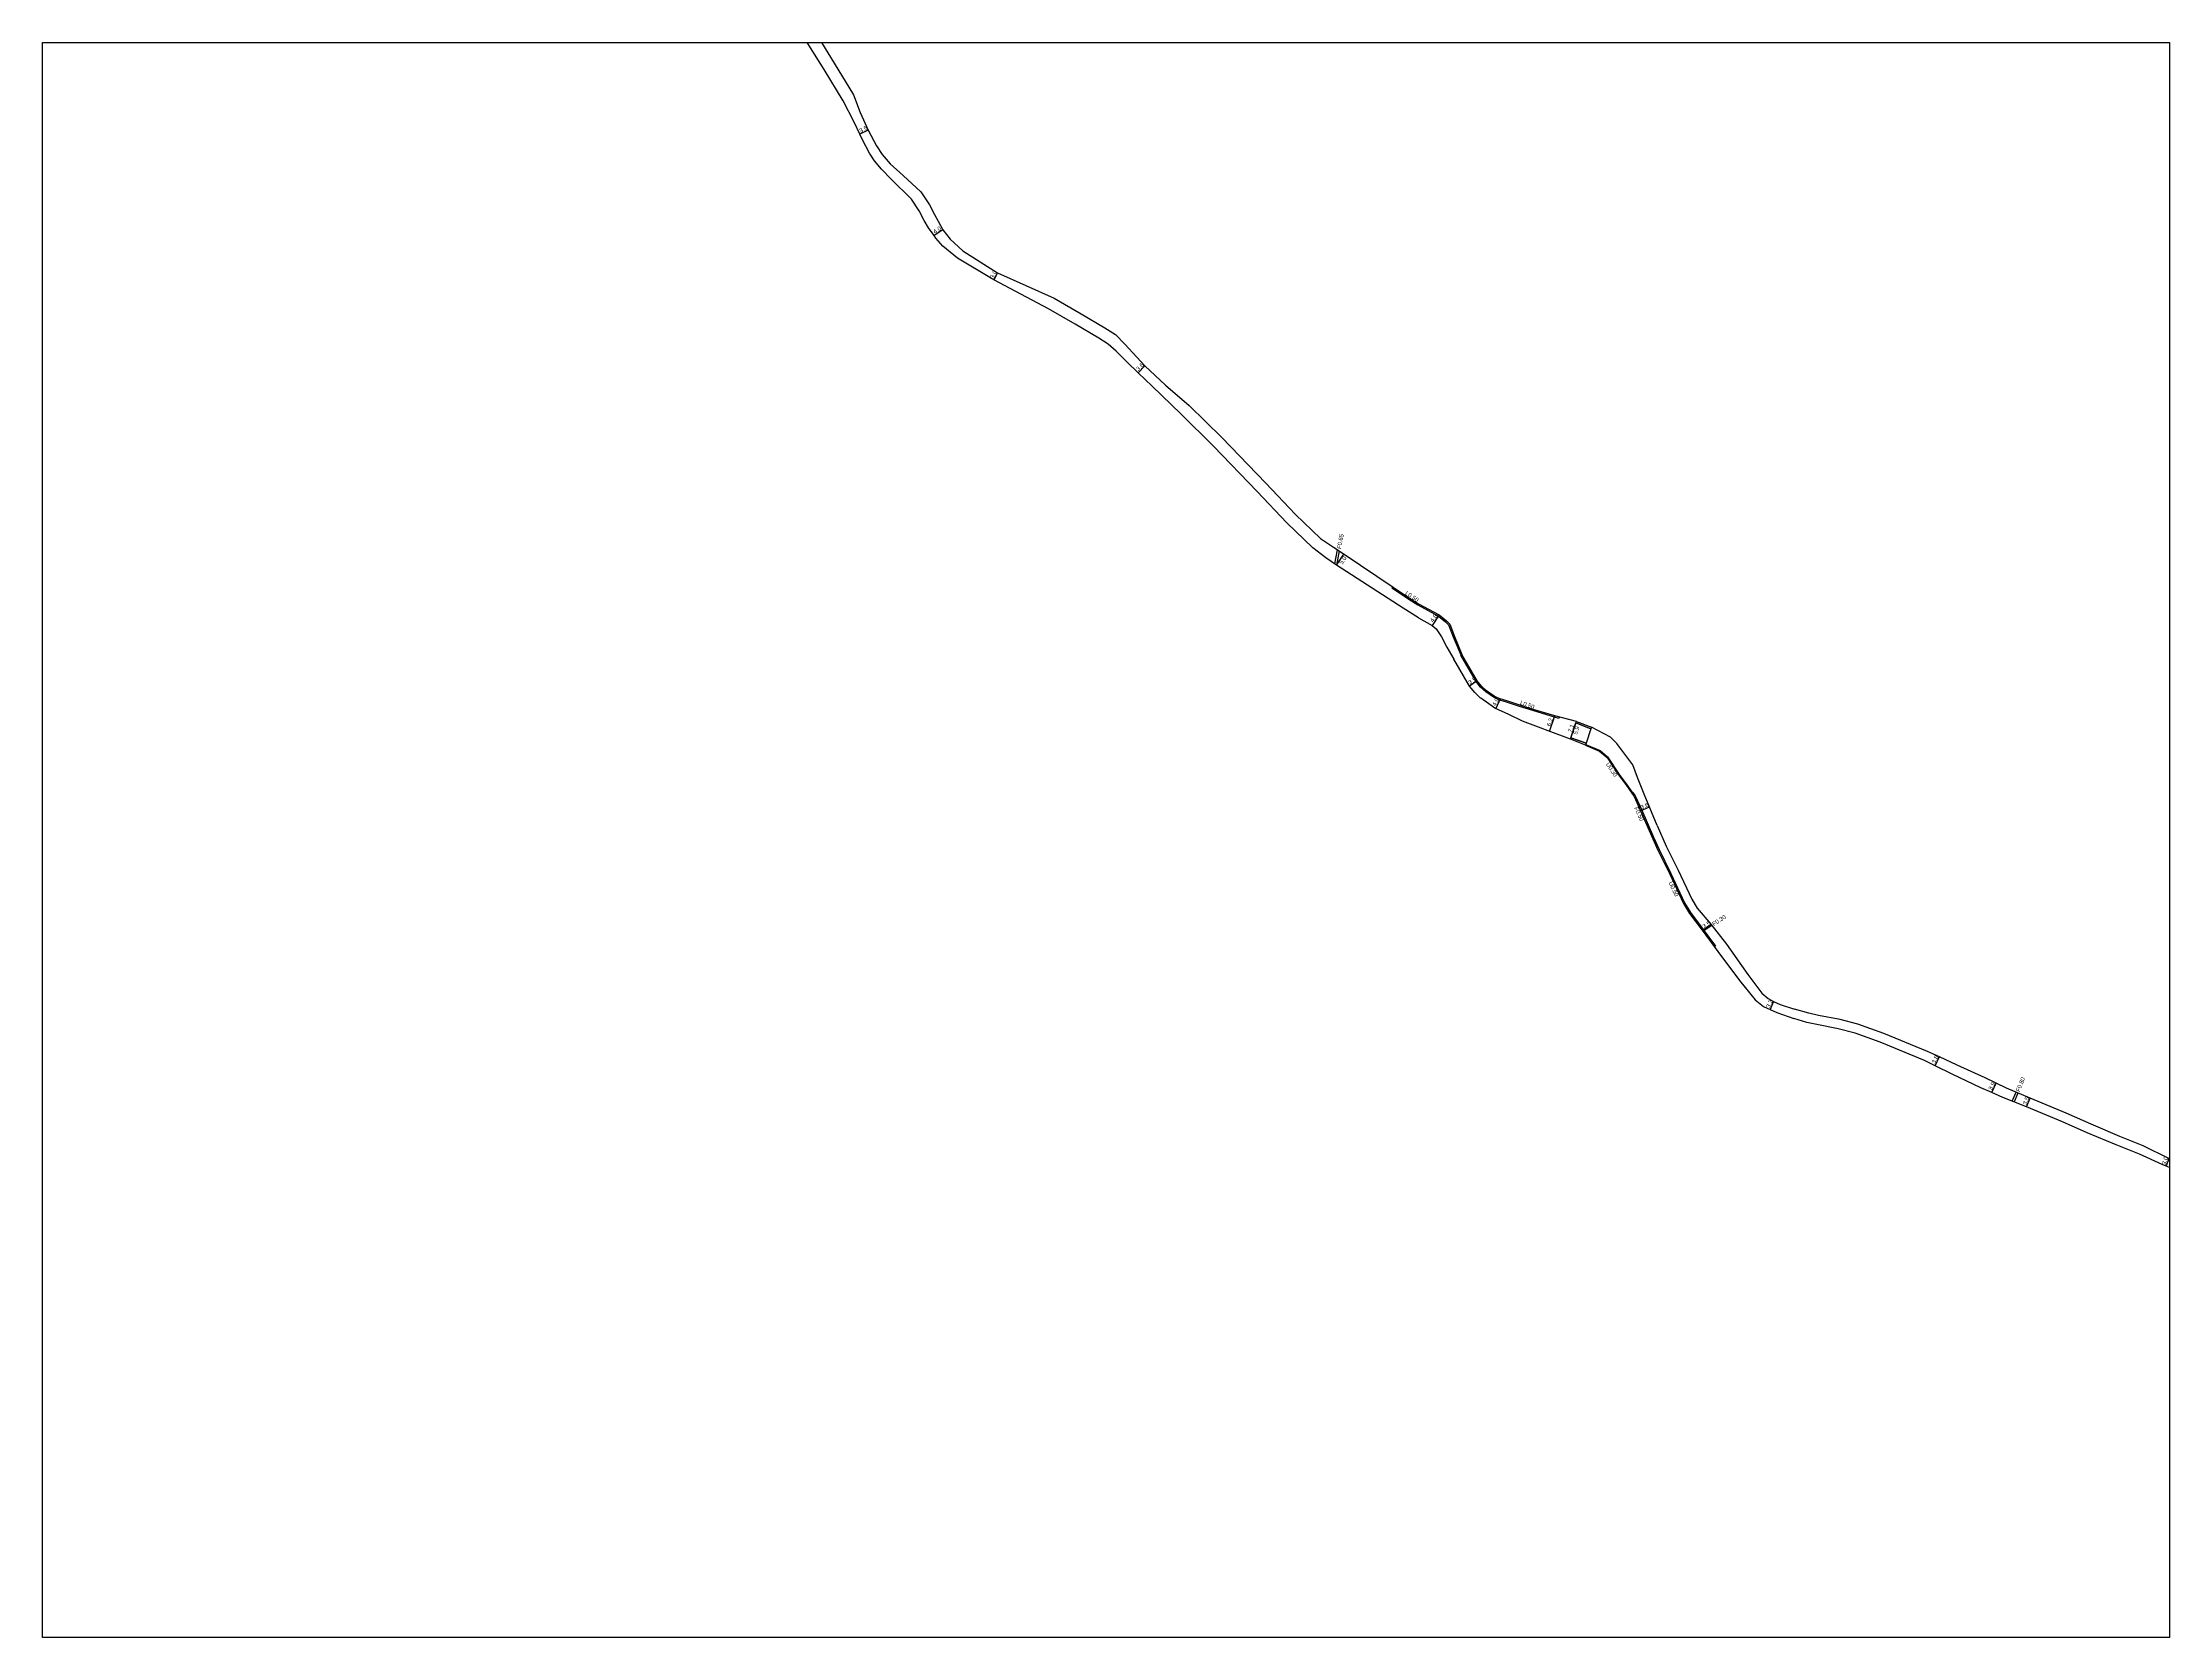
# Model space of a CAD drawing. Header units: metres. Extents: x -19200 to -16000, y -103800 to -102000.
# Drawn here: x -19200 to -18400, y -102600 to -102000 of the extents above; entities that cross this region are included whole.
import ezdxf

# ---------------------------------------------------------------- set-up
doc = ezdxf.new("R2010")
doc.units = ezdxf.units.M
doc.header["$LTSCALE"] = 2.5
for name, color, linetype in [('側溝・桝', 7, 'Continuous'), ('図郭', 7, 'Continuous'), ('幅員', 7, 'Continuous'), ('道路', 7, 'Continuous')]:
    doc.layers.add(name, color=color, linetype=linetype)
doc.styles.get("Standard").update_dxf_attribs({"font": ''})
doc.styles.get('Standard').set_extended_font_data('@MS PGothic')

msp = doc.modelspace()

# ---------------------------------------------------------------- linework, layer by layer
at = {"layer": '側溝・桝', "ltscale": 0.5, "flags": 128}
for points in [[(-18713.92, -102196.16), (-18712.88, -102190.87)], [(-18712.29, -102191.26), (-18713.31, -102196.57)], [(-18594.01, -102298.96), (-18594.46, -102299.16)], [(-18575.25, -102333.83), (-18572.32, -102331.89)], [(-18572.12, -102332.15), (-18575.07, -102334.07)], [(-18570.74, -102339.89), (-18571.14, -102340.18)], [(-18459.12, -102398.26), (-18457.69, -102394.89)], [(-18456.99, -102395.19), (-18458.35, -102398.56)]]:
    msp.add_lwpolyline(points, dxfattribs=at)
at = {"layer": '側溝・桝'}
for points in [[(-18692.15, -102204.79), (-18692.49, -102205.18), (-18686.15, -102209.43), (-18682.77, -102211.56)], [(-18682.74, -102211.58), (-18674.93, -102215.76), (-18672.29, -102217.87), (-18671.14, -102219.05), (-18669.38, -102223.61), (-18666.57, -102230.39)], [(-18651.95, -102247.37), (-18652.95, -102246.92), (-18654.3, -102246.3), (-18657.18, -102244.25), (-18659.11, -102242.47), (-18660.81, -102240.38), (-18666.54, -102230.45)], [(-18647.14, -102248.84), (-18649.38, -102248.16), (-18651.89, -102247.39)], [(-18629.44, -102253.81), (-18629.63, -102254.32), (-18631.31, -102253.77), (-18640.74, -102250.95), (-18644.52, -102249.75), (-18647.16, -102248.84)], [(-18619.62, -102264.08), (-18619.33, -102264.18), (-18614.16, -102266.32), (-18611.31, -102268.75), (-18606.93, -102275.34), (-18604.29, -102278.93), (-18601.99, -102282.23)], [(-18602.24, -102282.39), (-18601.99, -102282.23), (-18601.83, -102282.1), (-18600.94, -102283.38), (-18598.44, -102288.77), (-18594.01, -102298.96)], [(-18594.01, -102298.96), (-18591.98, -102303.61), (-18587.49, -102312.61), (-18582.36, -102323.65), (-18580.11, -102327.31), (-18575.4, -102333.64), (-18570.74, -102339.89)]]:
    msp.add_lwpolyline(points, dxfattribs=at)
at = {"layer": '図郭'}
msp.add_lwpolyline([(-19200, -102000), (-18400, -102000), (-18400, -102600), (-19200, -102600)], close=True, dxfattribs=at)
at = {"layer": '幅員', "flags": 128}
for points in [[(-18889.45, -102032.91), (-18892.6, -102034.43)], [(-18861.37, -102070.41), (-18864.68, -102072.65)], [(-18840.79, -102086.63), (-18842.2, -102089.29)], [(-18787.94, -102124.2), (-18785.43, -102121.62)], [(-18713.29, -102196.59), (-18710.54, -102192.41)], [(-18674.65, -102215.34), (-18677.35, -102219.31)], [(-18660.39, -102240.1), (-18663.28, -102242.09)], [(-18651.74, -102246.91), (-18653.43, -102250.5)], [(-18633.14, -102259.19), (-18631.17, -102253.3)], [(-18625.35, -102262.13), (-18623.09, -102255.36)], [(-18625.13, -102261.52), (-18623.27, -102255.89)], [(-18598.9, -102288.98), (-18595.57, -102287.58)], [(-18572.32, -102331.89), (-18575.25, -102333.83)], [(-18548.91, -102360.81), (-18550.21, -102363.73)], [(-18488.14, -102384.94), (-18486.52, -102381.5)], [(-18466.85, -102395.03), (-18465.12, -102391.49)], [(-18453.77, -102400.36), (-18452.43, -102397.13)], [(-18400.28, -102419.82), (-18401.29, -102422.65)]]:
    msp.add_lwpolyline(points, dxfattribs=at)
at = {"layer": '道路'}
for points in [[(-18682.5, -102216.46), (-18688.28, -102212.81), (-18713.29, -102196.59), (-18717.3, -102193.87), (-18722.26, -102190.05), (-18731.96, -102180.7), (-18743.1, -102168.85), (-18759.62, -102151.8), (-18771.89, -102139.72), (-18782.67, -102129.33), (-18787.94, -102124.2), (-18792.12, -102120.13), (-18796.19, -102116.14), (-18799.17, -102113.42), (-18802.71, -102111.2), (-18811.6, -102105.99), (-18821.65, -102100.14), (-18842.2, -102089.29), (-18843.12, -102088.8), (-18855.88, -102081.13), (-18861.35, -102076.62), (-18864.06, -102073.56), (-18864.68, -102072.65), (-18866.72, -102069.69), (-18868.38, -102066.96), (-18870.29, -102063.31), (-18873.13, -102058.98), (-18880.76, -102051.4), (-18884.4, -102047.61), (-18887.05, -102044.55), (-18889, -102041.65), (-18891.57, -102036.57), (-18892.6, -102034.43), (-18894.74, -102030.01), (-18898.92, -102021.9), (-18906.04, -102010.12), (-18912.38, -102000)], [(-18907.07, -102000), (-18902.21, -102007.76), (-18894.99, -102019.71), (-18892.41, -102026.31), (-18889.45, -102032.91), (-18886.38, -102038.8), (-18884.23, -102042.06), (-18881.15, -102045.66), (-18876.29, -102049.99), (-18869.63, -102056.12), (-18866.41, -102061.02), (-18864.46, -102064.74), (-18863.16, -102067.24), (-18861.37, -102070.41), (-18858.61, -102073.95), (-18853.81, -102078.42), (-18840.79, -102086.63), (-18819.47, -102096.21), (-18809.33, -102102.1), (-18800.38, -102107.35), (-18796.44, -102109.82), (-18792.87, -102113.46), (-18785.43, -102121.62), (-18777.63, -102128.84), (-18768.75, -102136.5), (-18756.42, -102148.63), (-18739.84, -102165.74), (-18728.76, -102177.54), (-18719.31, -102186.64), (-18714.49, -102189.82), (-18710.48, -102192.45), (-18685.88, -102209.01), (-18682.5, -102211.14)], [(-18682.5, -102211.14), (-18674.65, -102215.34), (-18671.95, -102217.5), (-18670.71, -102218.78), (-18668.92, -102223.42), (-18666.11, -102230.2)], [(-18682.5, -102216.46), (-18677.35, -102219.31), (-18675.8, -102220.53), (-18673.86, -102223.6), (-18671.84, -102227.48), (-18669.14, -102231.95)], [(-18659.21, -102246.46), (-18661.31, -102244.52), (-18663.28, -102242.09), (-18669.14, -102231.95)], [(-18651.74, -102246.91), (-18652.74, -102246.46), (-18654.05, -102245.86), (-18656.86, -102243.87), (-18658.75, -102242.13), (-18660.39, -102240.1), (-18666.11, -102230.2)], [(-18625.13, -102261.52), (-18625.35, -102262.13), (-18633.65, -102258.99), (-18636.32, -102257.9), (-18643.29, -102255.28), (-18648.5, -102252.82), (-18653.72, -102250.37), (-18655.99, -102248.79), (-18659.07, -102246.59), (-18659.21, -102246.46)], [(-18647, -102248.36), (-18649.23, -102247.68), (-18651.74, -102246.91)], [(-18623.27, -102255.89), (-18623.09, -102255.36), (-18631.17, -102253.3), (-18640.59, -102250.47), (-18644.36, -102249.28), (-18647, -102248.36)], [(-18617.58, -102258.12), (-18623.27, -102255.89)], [(-18617.58, -102258.12), (-18623.27, -102255.89)], [(-18619.45, -102263.54), (-18625.13, -102261.52)], [(-18619.45, -102263.54), (-18625.13, -102261.52)], [(-18619.45, -102263.54), (-18619.7, -102264.35), (-18614.32, -102266.58), (-18611.53, -102268.95), (-18607.18, -102275.51), (-18604.53, -102279.1), (-18602.24, -102282.39)], [(-18592.63, -102294.6), (-18597.58, -102282.78), (-18600.04, -102276.43), (-18601.82, -102271.75), (-18607.83, -102263.64), (-18610.28, -102261.32), (-18617.39, -102257.53), (-18617.58, -102258.12)], [(-18602.24, -102282.39), (-18601.38, -102283.63), (-18598.9, -102288.98), (-18592.43, -102303.82), (-18587.94, -102312.83), (-18582.8, -102323.89), (-18580.52, -102327.59), (-18575.8, -102333.94), (-18569.83, -102341.95), (-18561.78, -102352.82), (-18555.79, -102360.14), (-18552.75, -102362.6), (-18550.21, -102363.73), (-18547.7, -102364.85), (-18541.33, -102367.11)], [(-18592.63, -102294.6), (-18589.26, -102302.34), (-18584.78, -102311.31), (-18579.71, -102322.23), (-18577.62, -102325.63), (-18572.54, -102331.62), (-18566.56, -102339.15), (-18558.56, -102350.55), (-18553.31, -102357.64), (-18550.91, -102359.59), (-18548.91, -102360.81), (-18546.43, -102361.87), (-18541.05, -102363.66)], [(-18400, -102423.18), (-18401.29, -102422.65), (-18402.79, -102422.02), (-18411.27, -102418.23), (-18420.04, -102414.72), (-18430.9, -102410.1), (-18440.22, -102405.97), (-18453.77, -102400.36), (-18462.72, -102396.83), (-18466.85, -102395.03), (-18470.94, -102393.24), (-18481.79, -102388.04), (-18488.14, -102384.94), (-18492.17, -102382.97), (-18508.75, -102376.07), (-18518.27, -102372.61), (-18524.57, -102371), (-18532.67, -102369.43), (-18536.38, -102368.62), (-18541.33, -102367.11)], [(-18400, -102419.92), (-18400.28, -102419.82), (-18409.9, -102415.01), (-18418.7, -102411.48), (-18429.49, -102406.9), (-18438.84, -102402.75), (-18452.42, -102397.13), (-18461.33, -102393.35), (-18469.35, -102389.43), (-18479.85, -102384.65), (-18486.48, -102381.52), (-18491.07, -102379.51), (-18507.48, -102372.81), (-18517.23, -102369.26), (-18523.81, -102367.58), (-18531.97, -102366), (-18535.6, -102365.2), (-18541.05, -102363.66)]]:
    msp.add_lwpolyline(points, dxfattribs=at)
at = {"layer": '道路', "ltscale": 0.5, "flags": 128}
for points in [[(-18625.13, -102261.52), (-18623.27, -102255.89), (-18617.58, -102258.12), (-18619.45, -102263.54)], [(-18619.45, -102263.54), (-18619.7, -102264.35), (-18625.35, -102262.13), (-18625.13, -102261.52)]]:
    msp.add_lwpolyline(points, close=True, dxfattribs=at)
msp.add_lwpolyline([(-18623.27, -102255.89), (-18623.09, -102255.36), (-18617.39, -102257.53), (-18617.58, -102258.12), (-18623.27, -102255.89)], dxfattribs=at)

# ---------------------------------------------------------------- texts
at = {"layer": '側溝・桝'}
for s, rotation, p in [('F0.65', 79.14479, (-18711.63, -102190.61)), ('L0.50', 326.05432, (-18687.66, -102207.51)), ('L0.50', 340.90623, (-18644.41, -102249)), ('U0.30', 303.58954, (-18612.05, -102271.51)), ('F0.50', 294.91296, (-18601.41, -102287.96)), ('U0.50', 294.91527, (-18588.46, -102316.09)), ('F0.30', 33.50466, (-18571.33, -102332.45)), ('F0.80', 67.99297, (-18456.36, -102394.87))]:
    msp.add_text(s, height=1.6, rotation=rotation, dxfattribs=at).set_placement(p)
at = {"layer": '幅員'}
for s, rotation, p in [('3.5', 25.77955, (-18892.29, -102034)), ('4.0', 34.15157, (-18864.26, -102072.06)), ('3.0', 62.11034, (-18842.32, -102088.99)), ('3.6', 45.78995, (-18787.76, -102123.65)), ('5.0', 56.7107, (-18711.09, -102196.49)), ('4.8', 55.83401, (-18676.94, -102218.26)), ('3.5', 34.52281, (-18663.04, -102241.61)), ('4.0', 64.77771, (-18653.38, -102249.79)), ('6.2', 71.45511, (-18632.8, -102257.37)), ('7.1', 71.54302, (-18624.81, -102259.71)), ('5.9', 71.70267, (-18622.83, -102260.47)), ('3.6', 22.73917, (-18598.51, -102288.54)), ('3.5', 33.50466, (-18574.99, -102333.36)), ('3.2', 65.99437, (-18550.31, -102363.34)), ('3.8', 64.74279, (-18488.11, -102384.27)), ('3.9', 63.94907, (-18466.77, -102394.3)), ('3.5', 67.51448, (-18453.82, -102399.83)), ('3.0', 70.3072, (-18401.46, -102422.37))]:
    msp.add_text(s, height=1.6, rotation=rotation, dxfattribs=at).set_placement(p)

doc.saveas('drawing.dxf')
